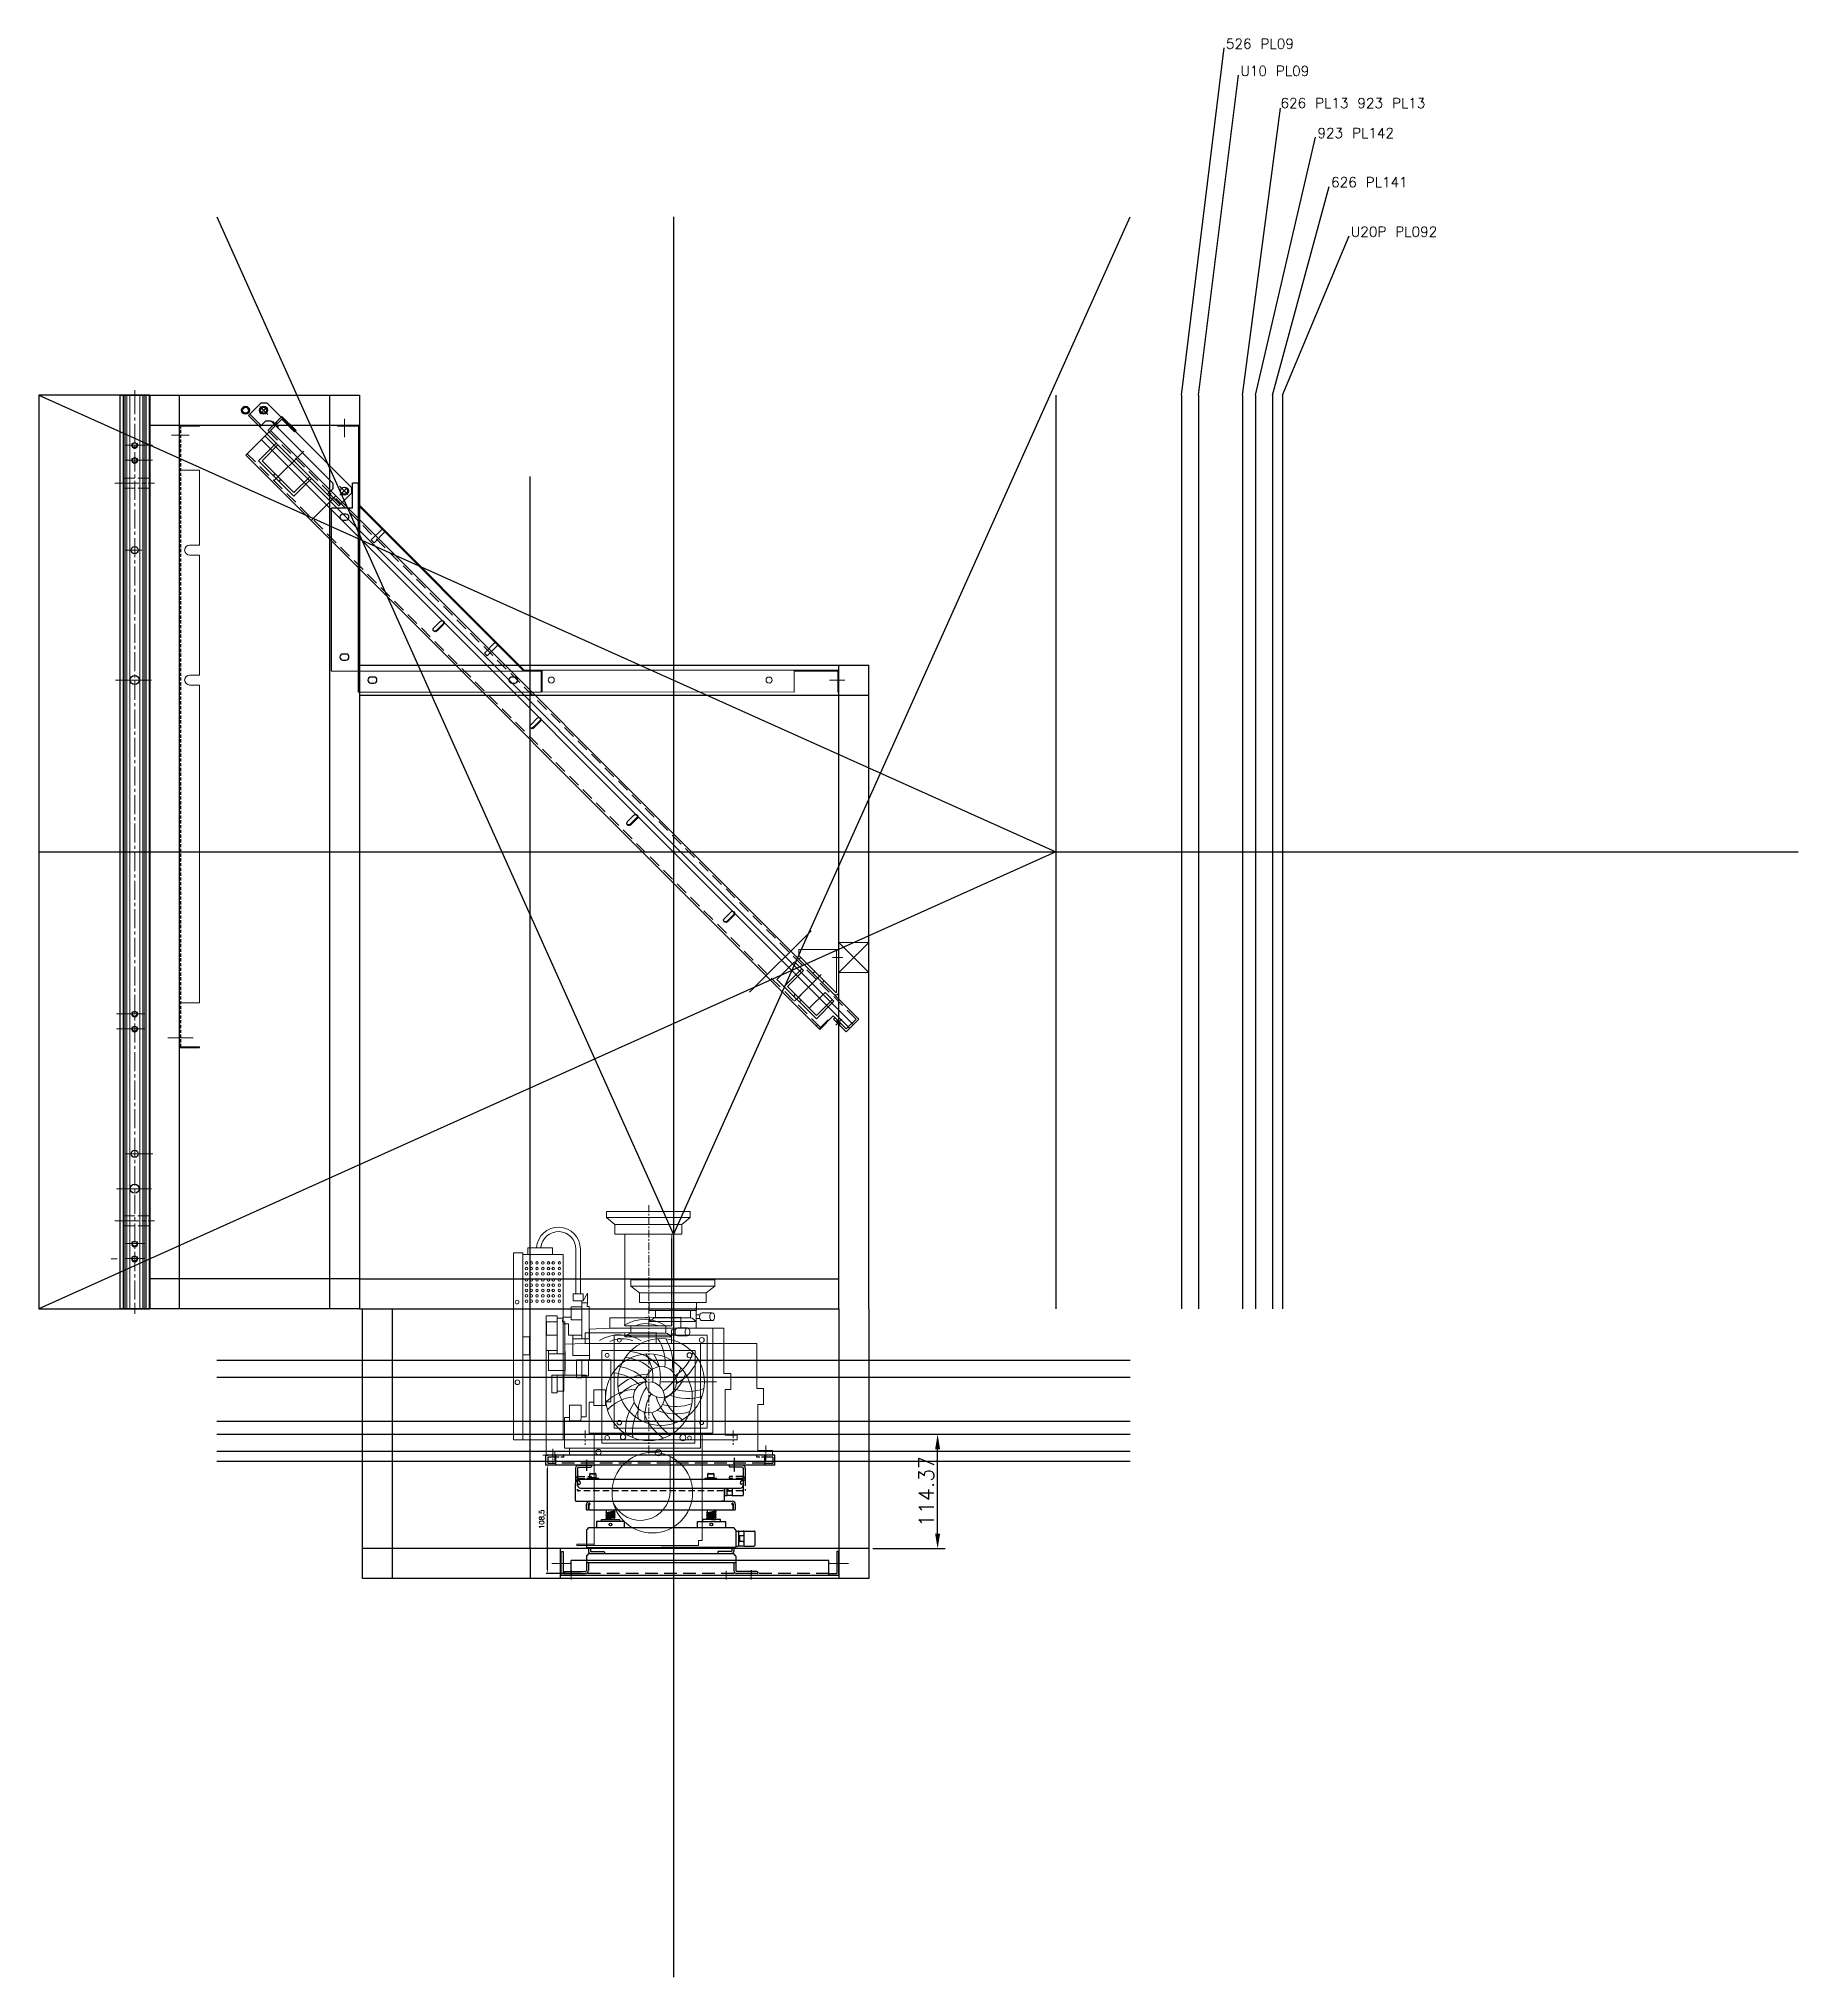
# Model space of a CAD drawing. Header units: millimetres. Extents: x -30327 to 34858, y 4015 to 75103.
# Drawn here: x -10269 to -8508, y 25288 to 27227 of the extents above; entities that cross this region are included whole.
import ezdxf

# ---------------------------------------------------------------- set-up
doc = ezdxf.new("R2010")
doc.units = ezdxf.units.MM
for name, pattern in [('ACAD_ISO02W100', [15, 12, -3]), ('CENTER', [50.8, 31.75, -6.35, 6.35, -6.35]), ('CENTER2', [28.575, 19.05, -3.175, 3.175, -3.175]), ('DASHED2', [9.525, 6.35, -3.175]), ('HIDDEN', [9.525, 6.35, -3.175]), ('HIDDEN2', [4.7625, 3.175, -1.5875])]:
    doc.linetypes.add(name, pattern=pattern)
for name, color, linetype, lineweight in [('cen', 1, 'CENTER2', 9), ('CENTER', 2, 'CENTER', 9), ('dim', 2, 'Continuous', 9), ('HIDEN', 1, 'HIDDEN', 9), ('THREAD-LINE', 8, 'Continuous', 5), ('WIDE-LINE', 3, 'Continuous', 20)]:
    doc.layers.add(name, color=color, linetype=linetype, lineweight=lineweight)
for name, color, linetype in [('green', 3, 'ACAD_ISO02W100'), ('hidden', 3, 'HIDDEN2'), ('print', 30, 'Continuous'), ('red', 1, 'CENTER2'), ('yellow', 2, 'Continuous')]:
    doc.layers.add(name, color=color, linetype=linetype)
doc.styles.get("Standard").update_dxf_attribs({"font": 'txt', "bigfont": 'gbcbig.shx'})
doc.dimstyles.new('1-6', dxfattribs={"dimscale": 6, "dimtxt": 2.5, "dimasz": 2.5, "dimexe": 1.25, "dimexo": 0.625, "dimtad": 1, "dimdsep": 46, "dimtxsty": 'Standard', "dimcen": 2.5, "dimadec": 0, "dimazin": 0, "dimtfac": 1, "dimtmove": 0, "dimatfit": 3, "dimfxl": 0, "dimarcsym": 0})
doc.dimstyles.new('small', dxfattribs={"dimtxt": 5, "dimasz": 5, "dimexe": 1.25, "dimexo": 1, "dimgap": 2, "dimtad": 1, "dimtxsty": 'Standard', "dimcen": 2.5, "dimadec": 0, "dimazin": 0, "dimtfac": 1, "dimtmove": 0, "dimatfit": 3, "dimfxl": 0, "dimarcsym": 0})

msp = doc.modelspace()

# ---------------------------------------------------------------- texts
at = {"char_height": 10, "attachment_point": 1}
for s, insert, width in [('526 PL09', (-9080.9412, 27227.0519), 105), ('U10 PL09', (-9066.4003, 27199.8943), 105), ('626 PL13 923 PL13', (-9026.2794, 27167.7384), 191.39614), ('923 PL142', (-8989.2848, 27137.7409), 105), ('626 PL141', (-8975.6066, 27088.5599), 105), ('U20P PL092', (-8955.8446, 27039.005), 105)]:
    msp.add_mtext(s, dxfattribs=dict(at, insert=insert, width=width))

# ---------------------------------------------------------------- blocks, each defined once
blk = doc.blocks.new('111')
for p, q in [((4164.9, 14180.1), (4164.9, 14137.8)), ((4164.9, 14180.1), (4204.9, 14180.1)), ((4167.4, 14180.1), (4167.4, 14137.8)), ((4204.9, 14180.1), (4204.9, 14174.1)), ((4204.9, 14174.1), (4168.2, 14137.5)), ((4204.9, 14170.6), (4170, 14135.7)), ((4204.9, 14170.6), (4203.1, 14172.4))]:
    blk.add_line(p, q)
for radius in [3, 0.5]:
    blk.add_arc((4167.9, 14137.8), radius, 180, 315)
at = {"layer": 'cen'}
for p, q in [((4161.1, 14172.1), (4171.3, 14172.1)), ((4182.6, 14155.3), (4187.9, 14150))]:
    blk.add_line(p, q, dxfattribs=at)
at = {"layer": 'hidden'}
for p, q in [((4179.7, 14149), (4181.5, 14147.2)), ((4188.9, 14158.2), (4190.7, 14156.4))]:
    blk.add_line(p, q, dxfattribs=at)
blk = doc.blocks.new('nyddbd')
at = {"layer": 'CENTER', "ltscale": 0.25}
for p, q in [((-2512.5, 15212.9), (-2512.5, 15394.4)), ((-2600.9, 15220.8), (-2600.9, 15206.2)), ((-2452.9, 15220.8), (-2452.9, 15206.2))]:
    blk.add_line(p, q, dxfattribs=at)
at = {"layer": 'WIDE-LINE'}
for p, q in [((-2633.7, 15403.5), (-2658.2, 15403.5)), ((-2658.2, 15403.5), (-2658.2, 15396.8)), ((-2633.7, 15396.8), (-2633.7, 15403.5)), ((-2610.2, 15402), (-2610.2, 15357.5)), ((-2605.8, 15402), (-2605.8, 15357.5)), ((-2672.8, 15211.4), (-2672.8, 15398.4)), ((-2672.8, 15398.4), (-2663.3, 15398.4)), ((-2663.4, 15396.8), (-2623, 15396.8)), ((-2663.3, 15216.7), (-2663.3, 15398.4)), ((-2663.3, 15398.4), (-2663.3, 15314.2)), ((-2623, 15396.8), (-2633.7, 15396.8)), ((-2623, 15396.8), (-2623, 15211.4)), ((-2623, 15212), (-2623, 15396.8)), ((-2513.2, 15371.4), (-2555.2, 15371.4)), ((-2555.2, 15371.4), (-2555.2, 15365.1)), ((-2546.6, 15358.4), (-2555.2, 15365.1)), ((-2555.2, 15365.1), (-2546.6, 15358.4)), ((-2555.2, 15365.1), (-2513.2, 15365.1)), ((-2513.2, 15371.4), (-2471.2, 15371.4)), ((-2471.2, 15365.1), (-2513.2, 15365.1)), ((-2479.8, 15358.4), (-2471.2, 15365.1)), ((-2471.2, 15365.1), (-2479.8, 15358.4)), ((-2471.2, 15365.1), (-2471.2, 15371.4)), ((-2604.3, 15344.5), (-2615, 15344.5)), ((-2615, 15344.5), (-2615, 15331.2)), ((-2603.1, 15357.5), (-2613, 15357.5)), ((-2613, 15357.5), (-2613, 15350.4)), ((-2613, 15350.4), (-2603.1, 15350.4)), ((-2604.3, 15348.3), (-2604.3, 15350.4)), ((-2604.3, 15350.4), (-2604.3, 15344.5)), ((-2598.6, 15348.3), (-2604.3, 15348.3)), ((-2604.3, 15348.3), (-2604.3, 15312.5)), ((-2598.6, 15348.3), (-2604.3, 15348.3)), ((-2603.1, 15350.4), (-2598.6, 15358.2)), ((-2603.1, 15357.5), (-2603.1, 15350.4)), ((-2599, 15344.7), (-2598.6, 15348.3)), ((-2596.8, 15344.7), (-2599, 15344.7)), ((-2598.6, 15358.2), (-2598.6, 15348.3)), ((-2596.8, 15312.5), (-2596.8, 15344.7)), ((-2513.2, 15358.4), (-2546.6, 15358.4)), ((-2546.6, 15358.4), (-2546.6, 15348.6)), ((-2546.6, 15348.6), (-2513.2, 15348.6)), ((-2536.8, 15340.7), (-2536.8, 15348.6)), ((-2536.8, 15348.6), (-2536.8, 15340.7)), ((-2513.2, 15358.4), (-2479.8, 15358.4)), ((-2479.8, 15348.6), (-2513.2, 15348.6)), ((-2489.8, 15329.7), (-2489.8, 15344.2)), ((-2489.8, 15344.2), (-2489.8, 15323)), ((-2489.6, 15340.7), (-2489.6, 15348.6)), ((-2489.6, 15348.6), (-2489.6, 15340.7)), ((-2479.8, 15358.4), (-2479.8, 15348.6)), ((-2615, 15333.9), (-2623, 15333.9)), ((-2623, 15333.9), (-2623, 15327.5)), ((-2623, 15327.5), (-2617.6, 15327.5)), ((-2617.6, 15327.5), (-2617.6, 15315.9)), ((-2615, 15331.2), (-2615, 15333.9)), ((-2615, 15331.2), (-2604.3, 15331.2)), ((-2604.3, 15331.2), (-2615, 15331.2)), ((-2596.5, 15322.1), (-2576.2, 15323)), ((-2505.1, 15334), (-2576.2, 15333.4)), ((-2538.5, 15333.4), (-2576.2, 15333.4)), ((-2576.2, 15333.4), (-2576.2, 15323)), ((-2576.2, 15323), (-2462, 15323)), ((-2513.2, 15340.7), (-2536.8, 15340.7)), ((-2536.8, 15340.7), (-2530.7, 15340.7)), ((-2536.5, 15329.7), (-2536.5, 15333.8)), ((-2536.5, 15329.7), (-2532.3, 15333)), ((-2513.2, 15329.7), (-2536.5, 15329.7)), ((-2532.3, 15333), (-2530.7, 15333.2)), ((-2530.7, 15340.7), (-2530.7, 15333.2)), ((-2530.7, 15333.2), (-2513.2, 15333.2)), ((-2513.2, 15340.7), (-2489.6, 15340.7)), ((-2495.6, 15333.2), (-2513.2, 15333.2)), ((-2513.2, 15329.7), (-2489.8, 15329.7)), ((-2505.1, 15323), (-2505.1, 15334)), ((-2462, 15323), (-2505.1, 15323)), ((-2489.6, 15340.7), (-2495.6, 15340.7)), ((-2495.6, 15340.7), (-2495.6, 15333.2)), ((-2494, 15333), (-2495.6, 15333.2)), ((-2494.9, 15339.5), (-2494.9, 15339.5)), ((-2489.8, 15329.7), (-2494, 15333)), ((-2473.2, 15218), (-2473.2, 15323)), ((-2462, 15323), (-2462, 15277.7)), ((-2663.3, 15314.2), (-2656.8, 15314.2)), ((-2656.8, 15314.2), (-2656.8, 15296.5)), ((-2617.6, 15315.9), (-2604.3, 15315.9)), ((-2613.2, 15312.5), (-2613.2, 15315.9)), ((-2613.2, 15315.9), (-2613.2, 15295.8)), ((-2604.3, 15312.5), (-2613.2, 15312.5)), ((-2604.3, 15315.9), (-2604.3, 15312.5)), ((-2604.3, 15312.5), (-2596.8, 15312.5)), ((-2596.5, 15291.2), (-2596.5, 15322.1)), ((-2596.5, 15295.8), (-2596.5, 15315)), ((-2596.5, 15315), (-2596.5, 15291.2)), ((-2478.8, 15315.9), (-2572.1, 15315.9)), ((-2572.1, 15315.9), (-2572.1, 15223)), ((-2479, 15223), (-2478.8, 15315.9)), ((-2656.8, 15296.5), (-2663.3, 15296.5)), ((-2613.2, 15295.8), (-2596.5, 15295.8)), ((-2596.5, 15291.2), (-2609.8, 15291.2)), ((-2609.8, 15291.2), (-2609.8, 15273.4)), ((-2604.4, 15273.4), (-2604.4, 15291.2)), ((-2604.4, 15291.2), (-2604.4, 15273.4)), ((-2597.7, 15275.2), (-2597.7, 15291.2)), ((-2597.7, 15291.2), (-2575.3, 15291.2)), ((-2575.3, 15291.2), (-2575.3, 15249.4)), ((-2609.8, 15273.4), (-2604.4, 15273.4)), ((-2604.4, 15273.4), (-2604.4, 15275.2)), ((-2604.4, 15275.2), (-2597.7, 15275.2)), ((-2462, 15277.7), (-2455.1, 15277.7)), ((-2455.1, 15277.7), (-2455.1, 15261.7)), ((-2592.2, 15248.9), (-2597.1, 15248.9)), ((-2597.1, 15248.9), (-2597.1, 15218)), ((-2580.5, 15261.2), (-2592.2, 15261.2)), ((-2592.2, 15261.2), (-2592.2, 15245.5)), ((-2592.2, 15245.5), (-2592.2, 15248.9)), ((-2592.2, 15245.5), (-2580.6, 15245.5)), ((-2580.6, 15245.5), (-2580.5, 15249.4)), ((-2580.5, 15249.4), (-2580.5, 15261.2)), ((-2575.3, 15249.4), (-2580.5, 15249.4)), ((-2455.1, 15261.7), (-2460.8, 15261.7)), ((-2460.8, 15261.7), (-2460.8, 15215.9)), ((-2663.3, 15211.4), (-2672.8, 15211.4)), ((-2663.3, 15216.7), (-2663.3, 15211.4)), ((-2663.3, 15216.7), (-2663.3, 15216.7)), ((-2616.2, 15211.2), (-2616.2, 15211.2)), ((-2597.1, 15218), (-2473.2, 15218)), ((-2592, 15105.5), (-2592, 15217.6)), ((-2592, 15217.6), (-2592, 15211.2)), ((-2572.1, 15223), (-2479, 15223)), ((-2460.8, 15215.9), (-2448.9, 15215.9)), ((-2448.9, 15215.9), (-2448.9, 15211.2)), ((-2515.8, 15160.4), (-2515.8, 15194.6)), ((-2483.9, 15110.6), (-2487.4, 15110.6)), ((-2487.4, 15110.6), (-2487.4, 15105.5)), ((-2487.4, 15105.5), (-2609.4, 15105.5)), ((-2609.4, 15105.5), (-2592, 15105.5))]:
    blk.add_line(p, q, dxfattribs=at)
at = {"layer": 'WIDE-LINE', "ltscale": 0.25}
for p, q in [((-2486.1, 15336.4), (-2489.8, 15336.4)), ((-2486.1, 15332.7), (-2489.8, 15332.7)), ((-2473.9, 15338.5), (-2484, 15338.5)), ((-2473.9, 15330.6), (-2484, 15330.6)), ((-2525, 15269.2), (-2469.5, 15269.2)), ((-2663.3, 15211.4), (-2592, 15211.4)), ((-2592, 15211.2), (-2448.9, 15211.2)), ((-2483.9, 15110.6), (-2483.9, 15218)), ((-2609.4, 15105.5), (-2609.4, 15107)), ((-2609.4, 15107), (-2592, 15107))]:
    blk.add_line(p, q, dxfattribs=at)
at = {"layer": 'WIDE-LINE'}
for centre, radius in [((-2659.7, 15388.3), 1.3), ((-2659.7, 15382.6), 1.3), ((-2654.9, 15388.3), 1.3), ((-2654.9, 15382.6), 1.3), ((-2649.2, 15388.3), 1.3), ((-2649.2, 15382.6), 1.3), ((-2643.3, 15388.3), 1.3), ((-2643.3, 15382.6), 1.3), ((-2637.8, 15388.3), 1.3), ((-2637.8, 15382.6), 1.3), ((-2632.9, 15388.3), 1.3), ((-2632.9, 15382.6), 1.3), ((-2626.8, 15388.3), 1.3), ((-2626.8, 15382.6), 1.3), ((-2659.7, 15377.4), 1.3), ((-2659.7, 15371.4), 1.3), ((-2659.7, 15366), 1.3), ((-2659.7, 15360.8), 1.3), ((-2654.9, 15377.4), 1.3), ((-2654.9, 15371.4), 1.3), ((-2654.9, 15366), 1.3), ((-2654.9, 15360.8), 1.3), ((-2649.2, 15377.4), 1.3), ((-2649.2, 15371.4), 1.3), ((-2649.2, 15366), 1.3), ((-2649.2, 15360.8), 1.3), ((-2643.3, 15377.4), 1.3), ((-2643.3, 15371.4), 1.3), ((-2643.3, 15366), 1.3), ((-2643.3, 15360.8), 1.3), ((-2637.8, 15377.4), 1.3), ((-2637.8, 15371.4), 1.3), ((-2637.8, 15366), 1.3), ((-2637.8, 15360.8), 1.3), ((-2632.9, 15377.4), 1.3), ((-2632.9, 15371.4), 1.3), ((-2632.9, 15366), 1.3), ((-2632.9, 15360.8), 1.3), ((-2626.8, 15377.4), 1.3), ((-2626.8, 15371.4), 1.3), ((-2626.8, 15366), 1.3), ((-2626.8, 15360.8), 1.3), ((-2669.1, 15349.1), 1.87), ((-2659.7, 15355.4), 1.3), ((-2659.7, 15350), 1.3), ((-2654.9, 15355.4), 1.3), ((-2654.9, 15350), 1.3), ((-2649.2, 15355.4), 1.3), ((-2649.2, 15350), 1.3), ((-2643.3, 15355.4), 1.3), ((-2643.3, 15350), 1.3), ((-2637.8, 15355.4), 1.3), ((-2637.8, 15350), 1.3), ((-2632.9, 15355.4), 1.3), ((-2632.9, 15350), 1.3), ((-2626.8, 15355.4), 1.3), ((-2626.8, 15350), 1.3), ((-2566.8, 15311), 1.95), ((-2525, 15269.2), 43.4), ((-2484.3, 15311.2), 2.5), ((-2525, 15269.2), 15.5), ((-2668.8, 15268.9), 2.31), ((-2566.8, 15228.5), 2.25), ((-2484.4, 15228.4), 1.91), ((-2563, 15214.2), 2.69), ((-2503.2, 15213.5), 3.07), ((-2533.7, 15158.5), 40.3)]:
    blk.add_circle(centre, radius, dxfattribs=at)
for centre, radius, start, end in [((-2627.8, 15402), 22, 0, 175.9023), ((-2627.8, 15402), 17.6, 0, 174.8788), ((-2541.5, 15292.8), 38.9, 56.9578, 121.7111), ((-2539.5, 15298), 29.6, 68.5062, 114.2086), ((-2566, 15288), 45.1, 355.1062, 32.7691), ((-2558.5, 15288.5), 45.1, 349.5212, 31.8086), ((-2565.3, 15248.9), 45.1, 46.5347, 84.1976), ((-2561, 15255), 45.1, 40.9497, 83.2372), ((-2535.8, 15313), 45.1, 303.6776, 341.3405), ((-2530.8, 15307.5), 45.1, 298.0926, 340.38), ((-2536.4, 15232.1), 45.1, 92.3783, 134.6658), ((-2534.2, 15225), 45.1, 97.9633, 135.6262), ((-2503.1, 15237.2), 45.1, 143.8069, 186.0943), ((-2496.2, 15234.4), 45.1, 149.3919, 187.0548), ((-2486.3, 15266.3), 45.1, 195.2354, 237.5229), ((-2479.8, 15269.9), 45.1, 200.8204, 238.4834), ((-2498.6, 15297.6), 45.1, 246.664, 288.9515), ((-2497.4, 15304.9), 45.1, 252.249, 289.9119), ((-2545.6, 15160.4), 29.7, 205.3103, 0)]:
    blk.add_arc(centre, radius, start, end, dxfattribs=at)
at = {"layer": 'WIDE-LINE', "ltscale": 0.25}
blk.add_ellipse((-2484, 15334.5), major_axis=(0, -3.95), ratio=0.614035, start_param=3.141593, end_param=6.283185, dxfattribs=at)
blk.add_ellipse((-2473.9, 15334.5), major_axis=(0, -3.95), ratio=0.614035, dxfattribs=at)
blk = doc.blocks.new('*D47')
at = {"layer": 'Defpoints', "color": 0, "transparency": 16777216}
for p in [(-16900.3, 4458.9), (-16861.2, 4458.9), (-16876.5, 4350.4)]:
    blk.add_point(p, dxfattribs=at)
at = {"layer": 'dim', "color": 0, "lineweight": -2, "transparency": 16777216}
for p, q in [((-16862.2, 4458.9), (-16901.6, 4458.9)), ((-16900.3, 4355.4), (-16900.3, 4453.9)), ((-16877.5, 4350.4), (-16901.6, 4350.4))]:
    blk.add_line(p, q, dxfattribs=at)
at = {"layer": 'dim', "color": 0, "transparency": 16777216}
for points in [[(-16901.1, 4453.9), (-16899.5, 4453.9), (-16900.3, 4458.9)], [(-16901.1, 4355.4), (-16899.5, 4355.4), (-16900.3, 4350.4)]]:
    blk.add_solid(points, dxfattribs=at)
at = {"layer": 'dim', "color": 0, "lineweight": 9, "transparency": 16777216, "insert": (-16905.2, 4404.6), "char_height": 5, "attachment_point": 5, "rotation": 90}
blk.add_mtext('108,5', dxfattribs=at)
blk = doc.blocks.new('grsh')
for p, q in [((-2046.6, 19615.6), (-2037.6, 19615.6)), ((-2046.6, 19610.6), (-2037.6, 19610.6))]:
    blk.add_line(p, q)
for centre, start, end in [((-2046.6, 19613.1), 90, 270), ((-2037.6, 19613.1), 270, 90)]:
    blk.add_arc(centre, 2.5, start, end)
blk = doc.blocks.new('GRWGRE')
for p, q in [((14645.7, 54037.4), (14645.7, 54019.4)), ((14645.7, 54037.4), (14663.7, 54037.4)), ((14645.7, 54037.4), (14663.7, 54037.4)), ((14647.7, 54035.4), (14647.7, 54017)), ((14647.7, 54035.4), (14661.7, 54035.4)), ((14663.7, 54037.4), (14663.7, 53204.5)), ((14628.7, 54017), (14628.7, 53204.5)), ((14628.7, 54017), (14647.7, 54017)), ((14645.7, 54019.4), (14647.7, 54019.4)), ((14633.7, 54007.1), (14633.7, 53951.3)), ((14658.7, 54007.1), (14633.7, 54007.1)), ((14636.2, 54004.8), (14636.2, 53963.8)), ((14658.7, 54004.8), (14636.2, 54004.8)), ((14658.7, 54007.1), (14658.7, 53994.6)), ((14658.7, 53994.6), (14636.2, 53994.6)), ((14658.7, 53961.5), (14633.7, 53961.5)), ((14658.7, 53963.8), (14636.2, 53963.8)), ((14658.7, 53963.8), (14658.7, 53951.3)), ((14658.7, 53951.3), (14633.7, 53951.3)), ((14628.7, 53297.1), (14663.7, 53297.1)), ((14633.7, 53267.5), (14658.7, 53267.5)), ((14633.7, 53267.5), (14633.7, 53217.5)), ((14636.2, 53265), (14658.7, 53265)), ((14636.2, 53265), (14636.2, 53220)), ((14658.7, 53265), (14658.7, 53267.5)), ((14679.7, 53204.5), (14679.7, 53222.5)), ((14681.7, 53222.5), (14679.7, 53222.5)), ((14681.7, 53202.5), (14681.7, 53222.5)), ((14628.7, 53204.5), (14663.7, 53204.5)), ((14633.7, 53217.5), (14658.7, 53217.5)), ((14636.2, 53220), (14658.7, 53220)), ((14658.7, 53217.5), (14658.7, 53220)), ((14661.7, 53202.5), (14681.7, 53202.5)), ((14663.7, 53204.5), (14679.7, 53204.5))]:
    blk.add_line(p, q)
at = {"extrusion": (-3.26773e-13, -0.406737, 0.913545)}
for p, q in [((14639.7, 53874.7, 1), (14648.7, 53874.7, 1)), ((14639.7, 53737.6, 1), (14648.7, 53737.6, 1)), ((14639.7, 53600.5, 1), (14648.7, 53600.5, 1)), ((14639.7, 53463.4, 1), (14648.7, 53463.4, 1))]:
    blk.add_line(p, q, dxfattribs=at)
for centre, start, end in [((14639.7, 49214.9, -21911.9), 90, 169.7671), ((14648.7, 49214.9, -21911.9), 10.2329, 90), ((14639.7, 49089.7, -21856.1), 90, 169.7671), ((14648.7, 49089.7, -21856.1), 10.2329, 90), ((14639.7, 48964.4, -21800.4), 90, 169.7671), ((14648.7, 48964.4, -21800.4), 10.2329, 90), ((14639.7, 48839.2, -21744.6), 90, 169.7671), ((14648.7, 48839.2, -21744.6), 10.2329, 90)]:
    blk.add_arc(centre, 2.5, start, end, dxfattribs=at)
at = {"layer": 'cen', "ltscale": 4}
blk.add_line((14651.5, 54025.4), (14642.9, 54025.4), dxfattribs=at)
at = {"layer": 'cen'}
for p, q in [((14630.7, 53979.2), (14639.5, 53979.2)), ((14630.7, 53242.5), (14639.5, 53242.5)), ((14671.7, 53199.3), (14671.7, 53207.9))]:
    blk.add_line(p, q, dxfattribs=at)
at = {"layer": 'hidden', "ltscale": 4}
for p, q in [((14661.7, 54035.4), (14661.7, 53202.5)), ((14628.7, 54016.1), (14647.7, 54016.1)), ((14630.7, 54016.1), (14630.7, 53204.5)), ((14647.7, 54027.4), (14645.7, 54027.4)), ((14647.7, 54026.9), (14645.7, 54026.9)), ((14647.7, 54023.9), (14645.7, 54023.9)), ((14647.7, 54023.4), (14645.7, 54023.4)), ((14628.7, 54012.1), (14630.7, 54012.1)), ((14633.7, 53983.2), (14636.2, 53983.2)), ((14633.7, 53975.2), (14636.2, 53975.2)), ((14633.7, 53246.5), (14636.2, 53246.5)), ((14633.7, 53238.5), (14636.2, 53238.5)), ((14669.7, 53204.5), (14669.7, 53202.5)), ((14670.2, 53204.5), (14670.2, 53202.5)), ((14673.2, 53204.5), (14673.2, 53202.5)), ((14673.7, 53204.5), (14673.7, 53202.5))]:
    blk.add_line(p, q, dxfattribs=at)
at = {"extrusion": (-3.26718e-13, -0.406737, 0.913545)}
for p in [(16686.3, 29602.6, -21912.2), (16686.3, 29477.3, -21856.5), (16686.3, 29352.1, -21800.7), (16686.3, 29226.8, -21744.9)]:
    blk.add_blockref('grsh', p, dxfattribs=at)
blk = doc.blocks.new('HTEHTEGHTSDR')
at = {"lineweight": 15}
for p, q in [((-1991.9, 30301.1), (-1969.9, 30301.1)), ((-1991.9, 30301.1), (-1991.9, 30300.1)), ((-1991.9, 30300.1), (-1970.9, 30300.1)), ((-1970.9, 30300.1), (-1970.9, 30220.7)), ((-1969.9, 30301.1), (-1969.9, 30221.1)), ((-1805.4, 30055.1), (-1970.9, 30220.7)), ((-1804.9, 30056.1), (-1969.9, 30221.1)), ((-1805.4, 30055.1), (-1786.9, 30055.2)), ((-1804.9, 30056.1), (-1489.9, 30056.1)), ((-1534.9, 30055.1), (-1489.9, 30055.1)), ((-1489.9, 30055.1), (-1489.9, 30056.1)), ((-1786.9, 30034.2), (-1534.9, 30034.1)), ((-1490.9, 30034.1), (-1489.9, 30034.1))]:
    blk.add_line(p, q, dxfattribs=at)
for p, q in [((-1947.3, 30197.1), (-1958.1, 30186.3)), ((-1955.2, 30183.5), (-1958.1, 30186.3)), ((-1944.5, 30194.3), (-1955.2, 30183.5)), ((-1834.2, 30083.9), (-1844.9, 30073.2)), ((-1842.1, 30070.4), (-1844.9, 30073.2)), ((-1831.4, 30081.1), (-1842.1, 30070.4)), ((-1786.9, 30056.2), (-1786.9, 30034.2)), ((-1534.9, 30056.1), (-1534.9, 30034.1)), ((-1490.9, 30055.1), (-1490.9, 30034.1)), ((-1489.9, 30056.1), (-1489.9, 30034.1)), ((-1489.9, 30034.1), (-1490.9, 30034.1))]:
    blk.add_line(p, q)
for centre in [(-1777.9, 30046.1), (-1559.9, 30046.1)]:
    blk.add_circle(centre, 3)
at = {"layer": 'cen'}
for p, q in [((-1984.9, 30307.4), (-1984.9, 30289.3)), ((-1484, 30046.1), (-1499.4, 30046.1))]:
    blk.add_line(p, q, dxfattribs=at)
blk = doc.blocks.new('HRTGER')
for p, q in [((-990.2, 29869.7), (-986.2, 29873.7)), ((-990.2, 29851.7), (-990.2, 29869.7)), ((-986.2, 29873.7), (-866.2, 29873.7)), ((-866.2, 29873.7), (-862.2, 29869.7)), ((-862.2, 29869.7), (-862.2, 29851.7)), ((-974, 29853.7), (-990.2, 29853.7)), ((-862.2, 29851.7), (-990.2, 29851.7)), ((-970, 29863.7), (-974, 29859.7)), ((-974, 29859.7), (-974, 29851.7)), ((-882.5, 29863.7), (-970, 29863.7)), ((-882.5, 29863.7), (-878.5, 29859.7)), ((-878.5, 29859.7), (-878.5, 29851.7)), ((-862.2, 29853.7), (-878.5, 29853.7))]:
    blk.add_line(p, q)
for centre in [(-983.2, 29866.2), (-869.2, 29866.2)]:
    blk.add_circle(centre, 3.5)
at = {"layer": 'cen'}
for p, q in [((-983.2, 29861.2), (-983.2, 29870.3)), ((-869.2, 29860.2), (-869.2, 29870.5)), ((-988.7, 29866.2), (-977, 29866.2)), ((-875.7, 29866.2), (-864, 29866.2))]:
    blk.add_line(p, q, dxfattribs=at)
blk = doc.blocks.new('HYTDHERD')
for p, q in [((-974.3, 30119.6), (-974.3, 30144.6)), ((-968.3, 30144.6), (-974.3, 30144.6)), ((-968.3, 29935.6), (-968.3, 30144.6)), ((-995.3, 29956.6), (-995.3, 30119.6)), ((-974.3, 30119.6), (-995.3, 30119.6)), ((-980.8, 30113.6), (-983.8, 30113.6)), ((-983.8, 30107.6), (-980.8, 30107.6)), ((-980.8, 29973.6), (-983.8, 29973.6)), ((-983.8, 29967.6), (-980.8, 29967.6)), ((-952.8, 29950.6), (-955.8, 29950.6)), ((-811.8, 29950.6), (-814.8, 29950.6)), ((-785.3, 29956.6), (-785.3, 29935.6)), ((-955.8, 29944.6), (-952.8, 29944.6)), ((-814.8, 29944.6), (-811.8, 29944.6))]:
    blk.add_line(p, q)
at = {"lineweight": 15}
for p, q in [((-802.7, 29956.6), (-968.3, 30122.2)), ((-995.3, 29956.6), (-785.3, 29956.6)), ((-802.7, 29956.6), (-785.3, 29956.6)), ((-968.3, 29935.6), (-785.3, 29935.6))]:
    blk.add_line(p, q, dxfattribs=at)
for centre, start, end in [((-983.8, 30110.6), 90, 270), ((-980.8, 30110.6), 270, 90), ((-983.8, 29970.6), 90, 270), ((-980.8, 29970.6), 270, 90), ((-955.8, 29947.6), 90, 270), ((-952.8, 29947.6), 270, 90), ((-814.8, 29947.6), 90, 270), ((-811.8, 29947.6), 270, 90)]:
    blk.add_arc(centre, 3, start, end)
blk = doc.blocks.new('HTRGHRT')
for p, q in [((-10678.2, 27474.4), (-11592.2, 27474.4)), ((-11592.2, 27444.4), (-11592.2, 27474.4)), ((-10678.2, 27474.4), (-10678.2, 27444.4)), ((-10678.2, 27444.4), (-11592.2, 27444.4))]:
    blk.add_line(p, q)
at = {"lineweight": 9}
for p, q in [((-10678.2, 27470.9), (-11592.2, 27470.9)), ((-10678.2, 27470.4), (-11592.2, 27470.4)), ((-10678.2, 27468.9), (-11592.2, 27468.9)), ((-10678.2, 27467.4), (-11592.2, 27467.4)), ((-10678.2, 27464.4), (-11592.2, 27464.4)), ((-10678.2, 27454.4), (-11592.2, 27454.4)), ((-10678.2, 27451.4), (-11592.2, 27451.4)), ((-10678.2, 27449.9), (-11592.2, 27449.9)), ((-10678.2, 27448.4), (-11592.2, 27448.4)), ((-10678.2, 27447.8), (-11592.2, 27447.8))]:
    blk.add_line(p, q, dxfattribs=at)
for centre, radius in [((-11472.2, 27459.4), 4.5), ((-10963.2, 27459.4), 4.5), ((-11542.1, 27459.4), 2.5), ((-11527.1, 27459.4), 2.5), ((-11437.2, 27459.4), 3.5), ((-11312.2, 27459.4), 2.5), ((-11297.2, 27459.4), 2.5), ((-10833.2, 27459.4), 3.5), ((-10743.2, 27459.4), 2.5), ((-10728.2, 27459.4), 2.5)]:
    blk.add_circle(centre, radius)
for centre in [(-11542.1, 27459.4), (-11527.1, 27459.4), (-11312.2, 27459.4), (-11297.2, 27459.4), (-10743.2, 27459.4), (-10728.2, 27459.4)]:
    blk.add_arc(centre, 3, 45, 315)
at = {"layer": 'cen', "lineweight": 9}
for p, q in [((-11504.2, 27474.4), (-11504.2, 27479.4)), ((-11504.2, 27474.4), (-11504.2, 27444.4)), ((-11472.2, 27459.4), (-11472.2, 27477.5)), ((-11437.2, 27459.4), (-11437.2, 27469.4)), ((-10963.2, 27459.4), (-10963.2, 27478.8)), ((-10833.2, 27468.4), (-10833.2, 27452.4)), ((-10766.2, 27474.4), (-10766.2, 27479.4)), ((-10766.2, 27474.4), (-10766.2, 27444.4)), ((-11504.2, 27444.4), (-11504.2, 27439.4)), ((-11472.2, 27459.4), (-11472.2, 27442.7)), ((-11437.2, 27459.4), (-11437.2, 27441.3)), ((-10963.2, 27459.4), (-10963.2, 27442.7)), ((-10833.2, 27459.4), (-10838.9, 27459.4)), ((-10833.2, 27459.4), (-10825.6, 27459.4)), ((-10766.2, 27444.4), (-10766.2, 27439.4))]:
    blk.add_line(p, q, dxfattribs=at)
at = {"layer": 'green', "lineweight": 9}
for p, q in [((-11509.2, 27444.4), (-11509.2, 27474.4)), ((-11499.2, 27444.4), (-11499.2, 27474.4)), ((-10771.2, 27444.4), (-10771.2, 27474.4)), ((-10761.2, 27444.4), (-10761.2, 27474.4))]:
    blk.add_line(p, q, dxfattribs=at)
at = {"layer": 'red', "lineweight": 9}
for p, q in [((-11542.1, 27459.4), (-11542.1, 27469.4)), ((-11527.1, 27459.4), (-11527.1, 27469.4)), ((-11312.2, 27459.4), (-11312.2, 27477.7)), ((-11312.2, 27459.4), (-11312.2, 27469.4)), ((-11297.2, 27459.4), (-11297.2, 27477.7)), ((-11297.2, 27459.4), (-11297.2, 27469.4)), ((-10743.2, 27459.4), (-10743.2, 27469.4)), ((-10728.2, 27459.4), (-10728.2, 27469.4)), ((-11592.2, 27459.4), (-11597.2, 27459.4)), ((-10678.2, 27459.4), (-11592.2, 27459.4)), ((-11588.8, 27459.4), (-11592.2, 27459.4)), ((-11542.1, 27459.4), (-11542.1, 27449.4)), ((-11527.1, 27459.4), (-11527.1, 27449.4)), ((-11312.2, 27459.4), (-11312.2, 27449.4)), ((-11312.2, 27459.4), (-11312.2, 27449.4)), ((-11297.2, 27459.4), (-11297.2, 27449.4)), ((-11297.2, 27459.4), (-11297.2, 27449.4)), ((-10743.2, 27459.4), (-10743.2, 27441.7)), ((-10728.2, 27459.4), (-10728.2, 27441.7)), ((-10678.2, 27459.4), (-10673.2, 27459.4))]:
    blk.add_line(p, q, dxfattribs=at)
at = {"layer": 'yellow', "lineweight": 9}
blk.add_line((-11542.2, 27476.8), (-11542.2, 27482.9), dxfattribs=at)
blk = doc.blocks.new('HTYEHTER')
for p, q in [((-2025.5, 29304.6), (-2025.5, 29329.8)), ((-1422.5, 29326.1), (-1422.5, 29308.5)), ((-2035.5, 29318), (-1412.5, 29318)), ((-2035.5, 29298), (-2035.5, 29318)), ((-2034.5, 29317), (-2034.5, 29298)), ((-1990.5, 29318), (-1990.5, 29298)), ((-1672.5, 29308), (-1672.5, 29298)), ((-1662.5, 29308), (-1662.5, 29298)), ((-1542.5, 29308), (-1542.5, 29298)), ((-1532.5, 29308), (-1532.5, 29298)), ((-1457.5, 29298), (-1457.5, 29318)), ((-1413.5, 29298), (-1413.5, 29317)), ((-1412.5, 29318), (-1412.5, 29298)), ((-2034.5, 29298), (-2035.5, 29298)), ((-1990.5, 29298), (-1672.5, 29298)), ((-1662.5, 29298), (-1542.5, 29298)), ((-1532.5, 29298), (-1457.5, 29298)), ((-1412.5, 29298), (-1413.5, 29298))]:
    blk.add_line(p, q)
for centre in [(-1667.5, 29308), (-1537.5, 29308)]:
    blk.add_arc(centre, 5, 0, 180)
at = {"layer": 'hidden'}
blk.add_line((-1412.5, 29317), (-2035.5, 29317), dxfattribs=at)
blk = doc.blocks.new('HTHRTSHGSRT')
at = {"layer": 'CENTER', "color": 0, "ltscale": 0.25}
for p, q in [((-8218.1, 1319.7), (-8218.1, 1568.2)), ((-8314.1, 1324.2), (-8314.1, 1309.6)), ((-8101.1, 1327.6), (-8101.1, 1313))]:
    blk.add_line(p, q, dxfattribs=at)
at = {"layer": 'THREAD-LINE', "color": 0}
blk.add_line((-8324.3, 1318), (-8094.3, 1318), dxfattribs=at)
at = {"layer": 'WIDE-LINE', "color": 0}
for p, q in [((-8218.7, 1561.9), (-8260.7, 1561.9)), ((-8260.7, 1561.9), (-8260.7, 1555.6)), ((-8252.1, 1548.9), (-8260.7, 1555.6)), ((-8260.7, 1555.6), (-8252.1, 1548.9)), ((-8260.7, 1555.6), (-8218.7, 1555.6)), ((-8218.7, 1561.9), (-8176.7, 1561.9)), ((-8176.7, 1555.6), (-8218.7, 1555.6)), ((-8185.3, 1548.9), (-8176.7, 1555.6)), ((-8176.7, 1555.6), (-8185.3, 1548.9)), ((-8176.7, 1555.6), (-8176.7, 1561.9)), ((-8218.7, 1548.9), (-8252.1, 1548.9)), ((-8252.1, 1548.9), (-8252.1, 1539.1)), ((-8252.1, 1539.1), (-8218.7, 1539.1)), ((-8242.3, 1447.5), (-8242.3, 1539.1)), ((-8242.3, 1539.1), (-8242.3, 1447.5)), ((-8218.7, 1548.9), (-8185.3, 1548.9)), ((-8185.3, 1539.1), (-8218.7, 1539.1)), ((-8195.4, 1447.5), (-8195.4, 1534.6)), ((-8195.4, 1534.6), (-8195.4, 1447.5)), ((-8195.1, 1447.5), (-8195.1, 1539.1)), ((-8195.1, 1539.1), (-8195.1, 1447.5)), ((-8185.3, 1548.9), (-8185.3, 1539.1)), ((-8320.9, 1457.2), (-8309.8, 1457.2)), ((-8309.8, 1455.1), (-8309.8, 1457.2)), ((-8309.8, 1457.2), (-8309.8, 1451.3)), ((-8304.2, 1455.1), (-8309.8, 1455.1)), ((-8309.8, 1455.1), (-8309.8, 1419.3)), ((-8304.2, 1455.1), (-8309.8, 1455.1)), ((-8304.5, 1451.5), (-8304.2, 1455.1)), ((-8320.5, 1440.7), (-8320.9, 1440.7)), ((-8309.8, 1451.3), (-8320.5, 1451.3)), ((-8320.5, 1451.3), (-8320.5, 1438)), ((-8320.5, 1438), (-8320.5, 1440.7)), ((-8320.5, 1438), (-8309.8, 1438)), ((-8309.8, 1438), (-8320.5, 1438)), ((-8302.4, 1451.5), (-8304.5, 1451.5)), ((-8302.4, 1419.3), (-8302.4, 1451.5)), ((-8210.7, 1440.8), (-8281.8, 1440.2)), ((-8244, 1440.2), (-8281.8, 1440.2)), ((-8281.8, 1440.2), (-8281.8, 1429.8)), ((-8218.7, 1447.5), (-8242.3, 1447.5)), ((-8242.3, 1447.5), (-8236.3, 1447.5)), ((-8242.1, 1436.5), (-8242.1, 1440.6)), ((-8242.1, 1436.5), (-8237.9, 1439.8)), ((-8218.7, 1436.5), (-8242.1, 1436.5)), ((-8237.9, 1439.8), (-8236.3, 1440)), ((-8236.3, 1447.5), (-8236.3, 1440)), ((-8236.3, 1440), (-8218.7, 1440)), ((-8218.7, 1447.5), (-8195.1, 1447.5)), ((-8201.1, 1440), (-8218.7, 1440)), ((-8218.7, 1436.5), (-8195.4, 1436.5)), ((-8210.7, 1429.8), (-8210.7, 1440.8)), ((-8195.1, 1447.5), (-8201.1, 1447.5)), ((-8201.1, 1447.5), (-8201.1, 1440)), ((-8199.5, 1439.8), (-8201.1, 1440)), ((-8200.4, 1446.3), (-8200.4, 1446.3)), ((-8195.4, 1436.5), (-8199.5, 1439.8)), ((-8195.4, 1436.5), (-8195.4, 1443.2)), ((-8195.4, 1443.2), (-8195.4, 1429.8)), ((-8320.9, 1422.7), (-8309.8, 1422.7)), ((-8318.7, 1419.3), (-8318.7, 1422.7)), ((-8318.7, 1422.7), (-8318.7, 1402.6)), ((-8309.8, 1419.3), (-8318.7, 1419.3)), ((-8309.8, 1422.7), (-8309.8, 1419.3)), ((-8309.8, 1419.3), (-8302.4, 1419.3)), ((-8302.1, 1428.9), (-8281.8, 1429.8)), ((-8302.1, 1398), (-8302.1, 1428.9)), ((-8302, 1421.8), (-8302.1, 1398)), ((-8302, 1402.6), (-8302, 1421.8)), ((-8281.8, 1429.8), (-8110.2, 1429.8)), ((-8171.9, 1422.7), (-8265.2, 1422.7)), ((-8265.2, 1422.7), (-8265.2, 1329.8)), ((-8110.2, 1429.8), (-8210.7, 1429.8)), ((-8172.1, 1329.8), (-8171.9, 1422.7)), ((-8166.3, 1324.8), (-8166.3, 1429.8)), ((-8110.2, 1429.8), (-8110.2, 1384.5)), ((-8318.7, 1402.6), (-8302, 1402.6)), ((-8302.1, 1398), (-8315.3, 1398)), ((-8315.3, 1398), (-8315.3, 1380.2)), ((-8309.9, 1380.2), (-8309.9, 1398)), ((-8309.9, 1398), (-8309.9, 1380.2)), ((-8303.2, 1382), (-8303.2, 1398)), ((-8303.2, 1398), (-8280.8, 1398)), ((-8280.8, 1398), (-8280.8, 1356.2)), ((-8315.3, 1380.2), (-8309.9, 1380.2)), ((-8309.9, 1380.2), (-8309.9, 1382)), ((-8309.9, 1382), (-8303.2, 1382)), ((-8110.2, 1384.5), (-8103.3, 1384.5)), ((-8103.3, 1384.5), (-8103.3, 1368.5)), ((-8286, 1368), (-8297.7, 1368)), ((-8297.7, 1368), (-8297.7, 1352.3)), ((-8286, 1356.2), (-8286, 1368)), ((-8103.3, 1368.5), (-8109, 1368.5)), ((-8109, 1368.5), (-8109, 1322.7)), ((-8297.7, 1355.7), (-8302.6, 1355.7)), ((-8302.6, 1355.7), (-8302.6, 1324.8)), ((-8297.7, 1352.3), (-8297.7, 1355.7)), ((-8297.7, 1352.3), (-8286.2, 1352.3)), ((-8286.2, 1352.3), (-8286, 1356.2)), ((-8280.8, 1356.2), (-8286, 1356.2)), ((-8302.6, 1324.8), (-8166.3, 1324.8)), ((-8297.6, 1324.4), (-8297.6, 1318)), ((-8265.2, 1329.8), (-8172.1, 1329.8)), ((-8109, 1322.7), (-8094.3, 1322.7)), ((-8094.3, 1322.7), (-8094.3, 1318)), ((-8321.7, 1318), (-8321.7, 1318))]:
    blk.add_line(p, q, dxfattribs=at)
at = {"layer": 'WIDE-LINE', "color": 0, "ltscale": 0.25}
for p, q in [((-8320.9, 1318.2), (-8320.9, 1457.2)), ((-8191.7, 1443.2), (-8195.4, 1443.2)), ((-8191.7, 1439.5), (-8195.4, 1439.5)), ((-8179.4, 1445.3), (-8189.5, 1445.3)), ((-8179.4, 1437.4), (-8189.5, 1437.4)), ((-8320.9, 1318.2), (-8297.6, 1318.2)), ((-8297.6, 1318), (-8094.3, 1318))]:
    blk.add_line(p, q, dxfattribs=at)
at = {"layer": 'WIDE-LINE', "color": 0}
for centre, radius in [((-8259.9, 1417.8), 1.95), ((-8218.1, 1375.9), 43.4), ((-8177.4, 1417.9), 2.5), ((-8218.1, 1375.9), 15.5), ((-8268.6, 1321), 2.69), ((-8259.9, 1335.3), 2.25), ((-8208.7, 1320.3), 3.07), ((-8177.5, 1335.2), 1.91)]:
    blk.add_circle(centre, radius, dxfattribs=at)
for centre, radius, start, end in [((-8247, 1399.6), 38.9, 56.9578, 121.7111), ((-8245, 1404.8), 29.6, 68.5062, 114.2086), ((-8259.1, 1394.8), 45.1, 355.1062, 32.7691), ((-8251.6, 1395.3), 45.1, 349.5212, 31.8086), ((-8258.4, 1355.6), 45.1, 46.5347, 84.1976), ((-8254.1, 1361.8), 45.1, 40.9497, 83.2372), ((-8228.9, 1419.8), 45.1, 303.6776, 341.3405), ((-8223.9, 1414.2), 45.1, 298.0926, 340.38), ((-8229.5, 1338.9), 45.1, 92.3783, 134.6658), ((-8227.4, 1331.8), 45.1, 97.9633, 135.6262), ((-8196.3, 1343.9), 45.1, 143.8069, 186.0943), ((-8189.3, 1341.1), 45.1, 149.3919, 187.0548), ((-8179.5, 1373.1), 45.1, 195.2354, 237.5229), ((-8173, 1376.7), 45.1, 200.8204, 238.4834), ((-8191.8, 1404.3), 45.1, 246.664, 288.9515), ((-8190.6, 1411.7), 45.1, 252.249, 289.9119)]:
    blk.add_arc(centre, radius, start, end, dxfattribs=at)
at = {"layer": 'WIDE-LINE', "color": 0, "ltscale": 0.25}
blk.add_ellipse((-8189.5, 1441.3), major_axis=(0, -3.95), ratio=0.614035, start_param=3.141593, end_param=6.283185, dxfattribs=at)
blk.add_ellipse((-8179.4, 1441.3), major_axis=(0, -3.95), ratio=0.614035, dxfattribs=at)
blk = doc.blocks.new('HTRGHTSRS')
for p, q in [((673.8, 25848.6), (649.8, 25848.6)), ((649.8, 25848.6), (649.8, 25846.6)), ((649.8, 25846.6), (671.8, 25846.6)), ((658.8, 25580.6), (658.8, 25838.6)), ((673.8, 25838.6), (658.8, 25838.6)), ((671.8, 25846.6), (671.8, 25838.6)), ((673.8, 25570.6), (673.8, 25848.6)), ((649.8, 25570.6), (649.8, 25572.6)), ((649.8, 25572.6), (671.8, 25572.6)), ((673.8, 25570.6), (649.8, 25570.6)), ((673.8, 25580.6), (658.8, 25580.6)), ((671.8, 25580.6), (671.8, 25572.6))]:
    blk.add_line(p, q)
at = {"layer": 'cen'}
for p, q in [((661.8, 25858.1), (661.8, 25837.2)), ((661.8, 25580.1), (661.8, 25559.2))]:
    blk.add_line(p, q, dxfattribs=at)
at = {"layer": 'cen', "ltscale": 4}
for p, q in [((677.6, 25838.6), (669, 25838.6)), ((677.6, 25683.6), (669, 25683.6)), ((677.6, 25658.6), (669, 25658.6))]:
    blk.add_line(p, q, dxfattribs=at)
at = {"layer": 'hidden', "ltscale": 4}
blk.add_line((671.8, 25580.6), (671.8, 25838.6), dxfattribs=at)
blk = doc.blocks.new('HTRSGWSRGSE')
for p, q in [((770.5, 25915.3), (770.5, 26144.3)), ((770.5, 26144.3), (780.5, 26144.3)), ((770.5, 26134.3), (780.5, 26134.3)), ((778.5, 26142.3), (772.5, 26142.3)), ((772.5, 26142.3), (772.5, 26134.3)), ((778.5, 26134.3), (778.5, 26142.3)), ((780.5, 26144.3), (780.5, 26142.3)), ((780.5, 25917.3), (780.5, 26142.3)), ((770.5, 25925.3), (780.5, 25925.3)), ((770.5, 25915.3), (780.5, 25915.3)), ((772.5, 25925.3), (772.5, 25917.3)), ((778.5, 25917.3), (772.5, 25917.3)), ((778.5, 25917.3), (778.5, 25925.3)), ((780.5, 25915.3), (780.5, 25917.3))]:
    blk.add_line(p, q)
at = {"layer": 'cen'}
blk.add_line((774.6, 26135.3), (784.6, 26135.3), dxfattribs=at)
at = {"layer": 'cen', "ltscale": 4}
for p, q in [((766.7, 26103.8), (775.3, 26103.8)), ((766.7, 25955.8), (775.3, 25955.8))]:
    blk.add_line(p, q, dxfattribs=at)
at = {"layer": 'hidden', "ltscale": 4}
blk.add_line((772.5, 25925.3), (772.5, 26134.3), dxfattribs=at)
at = {"layer": 'hidden'}
for p, q in [((778.5, 26126.3), (778.5, 26134.3)), ((778.5, 26126.3), (780.5, 26126.3)), ((778.5, 25925.3), (778.5, 25933.3)), ((778.5, 25933.3), (780.5, 25933.3))]:
    blk.add_line(p, q, dxfattribs=at)
at = {"layer": 'HIDEN'}
blk.add_line((775.2, 25924.3), (785.2, 25924.3), dxfattribs=at)
blk = doc.blocks.new('*D1205')
at = {"layer": 'Defpoints', "color": 0, "transparency": 16777216}
for p in [(-9438.3, 25830.8), (-9369.5, 25830.8), (-9438.3, 25716.4)]:
    blk.add_point(p, dxfattribs=at)
at = {"layer": 'dim', "color": 0, "lineweight": -2, "transparency": 16777216}
for p, q in [((-9434.5, 25830.8), (-9362, 25830.8)), ((-9369.5, 25731.4), (-9369.5, 25815.8)), ((-9434.5, 25716.4), (-9362, 25716.4))]:
    blk.add_line(p, q, dxfattribs=at)
at = {"layer": 'dim', "color": 0, "transparency": 16777216}
for points in [[(-9372, 25815.8), (-9367, 25815.8), (-9369.5, 25830.8)], [(-9372, 25731.4), (-9367, 25731.4), (-9369.5, 25716.4)]]:
    blk.add_solid(points, dxfattribs=at)
at = {"layer": 'dim', "color": 0, "transparency": 16777216, "insert": (-9380.8, 25773.6), "char_height": 15, "attachment_point": 5, "rotation": 90}
blk.add_mtext('114.37', dxfattribs=at)
blk = doc.blocks.new('23231111')
for p, q in [((-16861.18, 4464.19), (-16861.18, 4452.98)), ((-16713.18, 4466.2), (-16713.18, 4452.32)), ((-16872.18, 4455.85), (-16872.18, 4444.86)), ((-16870.18, 4443.86), (-16871.18, 4443.86)), ((-16870.18, 4455.85), (-16870.18, 4445.53)), ((-16869.18, 4458.85), (-16856.68, 4458.85)), ((-16869.18, 4456.85), (-16856.68, 4456.85)), ((-16705.18, 4444.53), (-16869.18, 4444.53)), ((-16860.92, 4445.53), (-16860.92, 4444.53)), ((-16848.92, 4445.53), (-16860.92, 4445.53)), ((-16857.92, 4450.03), (-16851.92, 4450.03)), ((-16857.92, 4445.53), (-16857.92, 4450.03)), ((-16857.92, 4446.53), (-16851.92, 4446.53)), ((-16857.92, 4445.53), (-16857.92, 4446.53)), ((-16857.42, 4450.53), (-16852.42, 4450.53)), ((-16856.18, 4458.35), (-16856.18, 4457.35)), ((-16851.92, 4450.03), (-16851.92, 4445.53)), ((-16848.92, 4444.53), (-16848.92, 4445.53)), ((-16742.68, 4445.53), (-16742.68, 4444.53)), ((-16730.68, 4445.53), (-16742.68, 4445.53)), ((-16739.68, 4445.53), (-16739.68, 4450.03)), ((-16739.68, 4450.03), (-16733.68, 4450.03)), ((-16739.68, 4445.53), (-16739.68, 4446.53)), ((-16739.68, 4446.53), (-16733.68, 4446.53)), ((-16739.18, 4450.53), (-16734.18, 4450.53)), ((-16733.68, 4450.03), (-16733.68, 4445.53)), ((-16730.68, 4444.53), (-16730.68, 4445.53)), ((-16718.18, 4458.35), (-16718.18, 4457.35)), ((-16705.18, 4458.85), (-16717.68, 4458.85)), ((-16705.18, 4456.85), (-16717.68, 4456.85)), ((-16705.84, 4443.36), (-16704.68, 4443.36)), ((-16704.18, 4455.85), (-16704.18, 4445.53)), ((-16704.18, 4443.86), (-16703.18, 4443.86)), ((-16704.18, 4442.86), (-16704.18, 4428.86)), ((-16702.18, 4455.85), (-16702.18, 4444.86)), ((-16872.18, 4423.36), (-16872.18, 4440.86)), ((-16871.68, 4422.86), (-16858.18, 4422.86)), ((-16870.18, 4439.36), (-16870.18, 4438.86)), ((-16869.68, 4439.86), (-16868.18, 4439.86)), ((-16867.18, 4435.86), (-16707.18, 4435.86)), ((-16858.18, 4422.86), (-16715.18, 4422.86)), ((-16723.68, 4422.86), (-16726.18, 4422.86)), ((-16723.18, 4435.86), (-16723.18, 4428.36)), ((-16723.18, 4423.36), (-16723.18, 4435.86)), ((-16723.18, 4428.36), (-16720.68, 4428.36)), ((-16715.68, 4428.36), (-16720.68, 4428.36)), ((-16720.18, 4428.86), (-16720.18, 4435.86)), ((-16715.68, 4432.86), (-16720.18, 4432.86)), ((-16720.18, 4432.86), (-16719.18, 4432.86)), ((-16719.18, 4432.86), (-16719.18, 4435.86)), ((-16715.18, 4435.86), (-16715.18, 4428.86)), ((-16715.18, 4435.86), (-16715.18, 4433.36)), ((-16714.68, 4428.36), (-16704.68, 4428.36)), ((-16704.18, 4439.86), (-16706.18, 4439.86)), ((-16704.18, 4439.86), (-16704.18, 4438.86)), ((-16861.18, 4414.36), (-16861.18, 4419.86)), ((-16859.68, 4413.86), (-16860.68, 4413.86)), ((-16859.18, 4414.36), (-16859.18, 4419.86)), ((-16858.7, 4418.75), (-16858.7, 4414.36)), ((-16715.16, 4413.86), (-16858.2, 4413.86)), ((-16846.18, 4402.36), (-16846.18, 4404.36)), ((-16846.18, 4404.36), (-16828.18, 4404.36)), ((-16841.93, 4411.11), (-16832.41, 4412.9)), ((-16841.93, 4411.11), (-16832.41, 4412.9)), ((-16841.93, 4411.11), (-16841.18, 4411.56)), ((-16841.93, 4409.61), (-16832.41, 4411.4)), ((-16841.93, 4409.61), (-16832.41, 4411.4)), ((-16841.93, 4411.11), (-16841.18, 4410.93)), ((-16841.93, 4409.61), (-16841.18, 4410.06)), ((-16841.93, 4408.11), (-16832.41, 4409.9)), ((-16841.93, 4408.11), (-16832.41, 4409.9)), ((-16841.93, 4409.61), (-16841.18, 4409.43)), ((-16841.93, 4408.11), (-16841.18, 4408.56)), ((-16841.93, 4406.61), (-16832.41, 4408.4)), ((-16841.93, 4406.61), (-16832.41, 4408.4)), ((-16841.93, 4408.11), (-16841.18, 4407.93)), ((-16841.93, 4406.61), (-16841.18, 4407.06)), ((-16841.93, 4405.11), (-16832.41, 4406.9)), ((-16841.93, 4405.11), (-16832.41, 4406.9)), ((-16841.93, 4406.61), (-16841.18, 4406.43)), ((-16841.93, 4405.11), (-16841.18, 4405.56)), ((-16841.93, 4405.11), (-16841.18, 4404.93)), ((-16841.18, 4410.06), (-16841.18, 4413.86)), ((-16841.18, 4411.58), (-16833.18, 4413.08)), ((-16841.18, 4410.93), (-16833.18, 4412.43)), ((-16841.18, 4410.08), (-16833.18, 4411.58)), ((-16841.18, 4409.43), (-16833.18, 4410.93)), ((-16841.18, 4408.58), (-16833.18, 4410.08)), ((-16841.18, 4407.93), (-16833.18, 4409.43)), ((-16841.18, 4408.56), (-16841.18, 4409.43)), ((-16841.18, 4407.08), (-16833.18, 4408.58)), ((-16841.18, 4406.43), (-16833.18, 4407.93)), ((-16841.18, 4407.06), (-16841.18, 4407.93)), ((-16841.18, 4405.58), (-16833.18, 4407.08)), ((-16841.18, 4404.93), (-16833.18, 4406.43)), ((-16841.18, 4405.56), (-16841.18, 4406.43)), ((-16841.18, 4404.93), (-16841.18, 4404.36)), ((-16837.18, 4404.36), (-16841.18, 4404.36)), ((-16837.18, 4404.36), (-16833.18, 4404.36)), ((-16833.18, 4413.08), (-16833.18, 4413.86)), ((-16832.41, 4412.9), (-16833.18, 4413.08)), ((-16832.41, 4412.9), (-16833.18, 4412.43)), ((-16833.18, 4411.58), (-16833.18, 4412.43)), ((-16832.41, 4411.4), (-16833.18, 4411.58)), ((-16832.41, 4411.4), (-16833.18, 4410.93)), ((-16833.18, 4410.08), (-16833.18, 4410.93)), ((-16832.41, 4409.9), (-16833.18, 4410.08)), ((-16832.41, 4409.9), (-16833.18, 4409.43)), ((-16833.18, 4408.58), (-16833.18, 4409.43)), ((-16832.41, 4408.4), (-16833.18, 4408.58)), ((-16832.41, 4408.4), (-16833.18, 4407.93)), ((-16833.18, 4407.08), (-16833.18, 4407.93)), ((-16832.41, 4406.9), (-16833.18, 4407.08)), ((-16832.41, 4406.9), (-16833.18, 4406.43)), ((-16833.18, 4404.36), (-16833.18, 4406.43)), ((-16828.18, 4404.36), (-16828.18, 4402.36)), ((-16727.18, 4404.36), (-16745.18, 4404.36)), ((-16745.18, 4404.36), (-16745.18, 4402.36)), ((-16740.93, 4411.11), (-16731.41, 4412.9)), ((-16740.93, 4411.11), (-16731.41, 4412.9)), ((-16740.93, 4411.11), (-16740.18, 4411.56)), ((-16740.93, 4409.61), (-16731.41, 4411.4)), ((-16740.93, 4409.61), (-16731.41, 4411.4)), ((-16740.93, 4411.11), (-16740.18, 4410.93)), ((-16740.93, 4409.61), (-16740.18, 4410.06)), ((-16740.93, 4408.11), (-16731.41, 4409.9)), ((-16740.93, 4408.11), (-16731.41, 4409.9)), ((-16740.93, 4409.61), (-16740.18, 4409.43)), ((-16740.93, 4408.11), (-16740.18, 4408.56)), ((-16740.93, 4406.61), (-16731.41, 4408.4)), ((-16740.93, 4406.61), (-16731.41, 4408.4)), ((-16740.93, 4408.11), (-16740.18, 4407.93)), ((-16740.93, 4406.61), (-16740.18, 4407.06)), ((-16740.93, 4405.11), (-16731.41, 4406.9)), ((-16740.93, 4405.11), (-16731.41, 4406.9)), ((-16740.93, 4406.61), (-16740.18, 4406.43)), ((-16740.93, 4405.11), (-16740.18, 4405.56)), ((-16740.93, 4405.11), (-16740.18, 4404.93)), ((-16740.18, 4410.06), (-16740.18, 4413.86)), ((-16740.18, 4411.58), (-16732.18, 4413.08)), ((-16740.18, 4410.93), (-16732.18, 4412.43)), ((-16740.18, 4410.08), (-16732.18, 4411.58)), ((-16740.18, 4409.43), (-16732.18, 4410.93)), ((-16740.18, 4408.58), (-16732.18, 4410.08)), ((-16740.18, 4408.56), (-16740.18, 4409.43)), ((-16740.18, 4407.93), (-16732.18, 4409.43)), ((-16740.18, 4407.08), (-16732.18, 4408.58)), ((-16740.18, 4407.06), (-16740.18, 4407.93)), ((-16740.18, 4406.43), (-16732.18, 4407.93)), ((-16740.18, 4405.58), (-16732.18, 4407.08)), ((-16740.18, 4405.56), (-16740.18, 4406.43)), ((-16740.18, 4404.93), (-16732.18, 4406.43)), ((-16740.18, 4404.93), (-16740.18, 4404.36)), ((-16736.18, 4404.36), (-16740.18, 4404.36)), ((-16736.18, 4404.36), (-16732.18, 4404.36)), ((-16732.18, 4413.08), (-16732.18, 4413.86)), ((-16731.41, 4412.9), (-16732.18, 4413.08)), ((-16731.41, 4412.9), (-16732.18, 4412.43)), ((-16732.18, 4411.58), (-16732.18, 4412.43)), ((-16731.41, 4411.4), (-16732.18, 4411.58)), ((-16731.41, 4411.4), (-16732.18, 4410.93)), ((-16732.18, 4410.08), (-16732.18, 4410.93)), ((-16731.41, 4409.9), (-16732.18, 4410.08)), ((-16731.41, 4409.9), (-16732.18, 4409.43)), ((-16732.18, 4408.58), (-16732.18, 4409.43)), ((-16731.41, 4408.4), (-16732.18, 4408.58)), ((-16731.41, 4408.4), (-16732.18, 4407.93)), ((-16732.18, 4407.08), (-16732.18, 4407.93)), ((-16731.41, 4406.9), (-16732.18, 4407.08)), ((-16731.41, 4406.9), (-16732.18, 4406.43)), ((-16732.18, 4404.36), (-16732.18, 4406.43)), ((-16727.18, 4402.36), (-16727.18, 4404.36)), ((-16714.66, 4418.75), (-16714.66, 4414.36)), ((-16714.18, 4414.36), (-16714.18, 4419.86)), ((-16714.18, 4419.86), (-16714.18, 4414.36)), ((-16712.68, 4413.86), (-16713.68, 4413.86)), ((-16712.18, 4419.86), (-16712.18, 4414.36)), ((-16861.18, 4393.91), (-16861.18, 4376.86)), ((-16858.73, 4396.36), (-16714.18, 4396.36)), ((-16858.73, 4396.36), (-16851.18, 4396.36)), ((-16823.18, 4402.36), (-16851.18, 4402.36)), ((-16851.18, 4402.36), (-16851.18, 4396.36)), ((-16828.18, 4402.36), (-16846.18, 4402.36)), ((-16823.18, 4396.36), (-16823.18, 4402.36)), ((-16750.18, 4402.36), (-16722.18, 4402.36)), ((-16750.18, 4396.36), (-16750.18, 4402.36)), ((-16745.18, 4402.36), (-16727.18, 4402.36)), ((-16722.18, 4402.36), (-16722.18, 4396.36)), ((-16711.73, 4393.91), (-16711.73, 4376.86)), ((-16711.73, 4392.89), (-16711.73, 4377.89)), ((-16711.73, 4392.89), (-16709.23, 4392.89)), ((-16709.57, 4392.89), (-16704.23, 4392.89)), ((-16708.73, 4378.39), (-16708.73, 4392.39)), ((-16708.73, 4388.39), (-16704.23, 4388.39)), ((-16707.73, 4382.39), (-16707.73, 4388.39)), ((-16703.73, 4392.39), (-16703.73, 4378.39)), ((-16703.73, 4387.89), (-16703.73, 4382.89)), ((-16703.23, 4392.89), (-16693.23, 4392.89)), ((-16692.73, 4392.39), (-16692.73, 4378.39)), ((-16861.18, 4367.91), (-16861.18, 4361.86)), ((-16860.68, 4376.36), (-16859.18, 4376.36)), ((-16859.18, 4376.36), (-16843.18, 4376.36)), ((-16859.18, 4376.36), (-16786.45, 4376.36)), ((-16859.18, 4376.36), (-16859.18, 4372.36)), ((-16858.73, 4370.36), (-16851.18, 4370.36)), ((-16858.73, 4370.36), (-16714.18, 4370.36)), ((-16858.73, 4370.36), (-16735.68, 4370.36)), ((-16857.18, 4376.36), (-16857.18, 4372.86)), ((-16857.18, 4370.36), (-16843.68, 4370.36)), ((-16856.68, 4372.36), (-16843.68, 4372.36)), ((-16843.18, 4371.86), (-16843.18, 4370.86)), ((-16713.73, 4376.36), (-16786.45, 4376.36)), ((-16713.73, 4376.36), (-16729.73, 4376.36)), ((-16729.73, 4371.86), (-16729.73, 4370.86)), ((-16716.23, 4372.36), (-16729.23, 4372.36)), ((-16715.73, 4376.36), (-16715.73, 4372.86)), ((-16712.23, 4376.36), (-16713.73, 4376.36)), ((-16713.73, 4376.36), (-16713.73, 4372.36)), ((-16711.73, 4377.89), (-16709.23, 4377.89)), ((-16711.73, 4367.91), (-16711.73, 4361.86)), ((-16704.23, 4377.89), (-16709.23, 4377.89)), ((-16704.23, 4382.39), (-16708.73, 4382.39)), ((-16708.73, 4382.39), (-16707.73, 4382.39)), ((-16703.23, 4377.89), (-16693.23, 4377.89)), ((-16883.18, 4351.86), (-16883.18, 4350.86)), ((-16882.68, 4352.36), (-16862.18, 4352.36)), ((-16882.68, 4350.36), (-16862.18, 4350.36)), ((-16876.45, 4353.75), (-16876.45, 4348.87)), ((-16861.18, 4361.86), (-16861.18, 4353.36)), ((-16860.68, 4361.36), (-16712.23, 4361.36)), ((-16859.18, 4361.36), (-16859.18, 4353.36)), ((-16713.73, 4361.36), (-16713.73, 4353.36)), ((-16711.73, 4361.86), (-16711.73, 4353.36)), ((-16690.23, 4352.36), (-16710.73, 4352.36)), ((-16690.23, 4350.36), (-16710.73, 4350.36)), ((-16696.45, 4353.75), (-16696.45, 4348.87)), ((-16689.73, 4351.86), (-16689.73, 4350.86))]:
    blk.add_line(p, q)
at = {"linetype": 'DASHED2'}
for p, q in [((-16872.18, 4444.36), (-16872.18, 4433.36)), ((-16870.18, 4444.36), (-16870.18, 4434.03)), ((-16869.18, 4447.36), (-16856.68, 4447.36)), ((-16869.18, 4445.36), (-16856.68, 4445.36)), ((-16856.18, 4446.86), (-16856.18, 4445.86)), ((-16718.18, 4446.86), (-16718.18, 4445.86)), ((-16705.18, 4447.36), (-16717.68, 4447.36)), ((-16705.18, 4445.36), (-16717.68, 4445.36)), ((-16704.18, 4444.36), (-16704.18, 4434.03)), ((-16702.18, 4444.36), (-16702.18, 4433.36)), ((-16705.18, 4433.03), (-16869.18, 4433.03))]:
    blk.add_line(p, q, dxfattribs=at)
for centre in [(-16837.18, 4399.36), (-16736.18, 4399.36)]:
    blk.add_circle(centre, 1.36)
for centre, radius, start, end in [((-16869.18, 4455.85), 3, 90, 180), ((-16871.18, 4444.86), 1, 180, 270), ((-16869.18, 4440.86), 3, 99.59407, 180), ((-16869.18, 4455.85), 1, 90, 180), ((-16869.18, 4445.53), 1, 180, 270), ((-16870.18, 4440.86), 3, 0, 90), ((-16857.42, 4450.03), 0.5, 90, 180), ((-16856.68, 4458.35), 0.5, 0, 90), ((-16856.68, 4457.35), 0.5, 270, 0), ((-16852.42, 4450.03), 0.5, 0, 90), ((-16739.18, 4450.03), 0.5, 90, 180), ((-16734.18, 4450.03), 0.5, 0, 90), ((-16717.68, 4458.35), 0.5, 90, 180), ((-16717.68, 4457.35), 0.5, 180, 270), ((-16704.18, 4440.86), 3, 90, 180), ((-16705.18, 4455.85), 3, 0, 90), ((-16705.18, 4455.85), 1, 0, 90), ((-16705.18, 4445.53), 1, 270, 0), ((-16704.68, 4442.86), 0.5, 0, 90), ((-16703.18, 4444.86), 1, 270, 0), ((-16871.68, 4423.36), 0.5, 180, 270), ((-16869.68, 4439.36), 0.5, 90, 180), ((-16867.18, 4438.86), 3, 180, 270), ((-16868.18, 4440.86), 1, 270, 0), ((-16858.18, 4419.86), 3, 90, 180), ((-16723.68, 4423.36), 0.5, 270, 0), ((-16720.68, 4428.86), 0.5, 270, 0), ((-16715.68, 4433.36), 0.5, 270, 0), ((-16715.68, 4428.86), 0.5, 270, 0), ((-16714.68, 4428.86), 0.5, 180, 270), ((-16715.18, 4419.86), 3, 0, 90), ((-16706.18, 4440.86), 1, 180, 270), ((-16707.18, 4438.86), 3, 270, 0), ((-16704.68, 4428.86), 0.5, 270, 0), ((-16860.68, 4414.36), 0.5, 180, 270), ((-16859.68, 4414.36), 0.5, 270, 0), ((-16858.41, 4419.96), 0.773, 306.86034, 187.17533), ((-16858.2, 4418.75), 0.5, 101.53696, 180), ((-16858.2, 4414.36), 0.5, 180, 270), ((-16858.7, 4421.2), 2, 281.53696, 292.04012), ((-16714.94, 4419.96), 0.773, 352.82467, 233.13966), ((-16714.66, 4421.2), 2, 247.95988, 258.46304), ((-16715.16, 4414.36), 0.5, 270, 0), ((-16715.16, 4418.75), 0.5, 0, 78.46304), ((-16713.68, 4414.36), 0.5, 180, 270), ((-16712.68, 4414.36), 0.5, 270, 0), ((-16860.68, 4393.91), 0.5, 101.53696, 180), ((-16861.18, 4396.36), 2, 281.53696, 348.46304), ((-16858.73, 4395.86), 0.5, 90, 168.46304), ((-16714.18, 4395.86), 0.5, 11.53696, 90), ((-16711.73, 4396.36), 2, 191.53696, 258.46304), ((-16712.23, 4393.91), 0.5, 0, 78.46304), ((-16709.23, 4392.39), 0.5, 0, 90), ((-16704.23, 4392.39), 0.5, 0, 90), ((-16704.23, 4387.89), 0.5, 0, 90), ((-16703.23, 4392.39), 0.5, 90, 180), ((-16693.23, 4392.39), 0.5, 0, 90), ((-16860.68, 4376.86), 0.5, 180, 270), ((-16860.68, 4367.91), 0.5, 101.53696, 180), ((-16861.18, 4370.36), 2, 281.53696, 348.46304), ((-16858.73, 4369.86), 0.5, 90, 168.46304), ((-16857.18, 4372.36), 2, 180, 270), ((-16856.68, 4372.86), 0.5, 180, 270), ((-16843.68, 4371.86), 0.5, 0, 90), ((-16843.68, 4370.86), 0.5, 270, 0), ((-16729.23, 4371.86), 0.5, 90, 180), ((-16716.23, 4372.86), 0.5, 270, 0), ((-16715.73, 4372.36), 2, 270, 0), ((-16714.18, 4369.86), 0.5, 11.53696, 90), ((-16711.73, 4370.36), 2, 191.53696, 258.46304), ((-16712.23, 4376.86), 0.5, 270, 0), ((-16712.23, 4367.91), 0.5, 0, 78.46304), ((-16709.23, 4378.39), 0.5, 270, 0), ((-16704.23, 4382.89), 0.5, 270, 0), ((-16704.23, 4378.39), 0.5, 270, 0), ((-16703.23, 4378.39), 0.5, 180, 270), ((-16693.23, 4378.39), 0.5, 270, 0), ((-16882.68, 4351.86), 0.5, 90, 180), ((-16882.68, 4350.86), 0.5, 180, 270), ((-16862.18, 4353.36), 1, 270, 0), ((-16862.18, 4353.36), 3, 270, 0), ((-16860.68, 4361.86), 0.5, 180, 270), ((-16710.73, 4353.36), 3, 180, 270), ((-16712.23, 4361.86), 0.5, 270, 0), ((-16710.73, 4353.36), 1, 180, 270), ((-16690.23, 4351.86), 0.5, 0, 90), ((-16690.23, 4350.86), 0.5, 270, 0)]:
    blk.add_arc(centre, radius, start, end)
for centre, radius, start, end in [((-16869.18, 4444.36), 3, 90, 180), ((-16869.18, 4444.36), 1, 90, 180), ((-16856.68, 4446.86), 0.5, 0, 90), ((-16856.68, 4445.86), 0.5, 270, 0), ((-16717.68, 4446.86), 0.5, 90, 180), ((-16717.68, 4445.86), 0.5, 180, 270), ((-16705.18, 4444.36), 3, 0, 90), ((-16705.18, 4444.36), 1, 0, 90), ((-16869.18, 4434.03), 1, 180, 270), ((-16705.18, 4434.03), 1, 270, 0)]:
    blk.add_arc(centre, radius, start, end, dxfattribs=at)
at = {"layer": 'dim', "lineweight": 9}
dim = blk.add_linear_dim(base=(-16900.31, 4458.85), p1=(-16876.45, 4350.36), p2=(-16861.18, 4458.85), angle=90, dimstyle='small', override={"dimdec": 1}, dxfattribs=at)
dim.commit()
dim.dimension.update_dxf_attribs({"geometry": '*D47', "text_midpoint": (-16905.23, 4404.61)})

# ---------------------------------------------------------------- dimensions: what is measured, and where the dimension line sits
at = {"layer": 'dim'}
dim = msp.add_linear_dim(base=(-9369.5088, 25830.7915), p1=(-9438.2631, 25716.4214), p2=(-9438.2631, 25830.7915), angle=90, dimstyle='1-6', dxfattribs=at)
dim.commit()
dim.dimension.update_dxf_attribs({"geometry": '*D1205', "text_midpoint": (-9380.7588, 25773.6065)})

# ---------------------------------------------------------------- linework, layer by layer
for p, q in [((-9125.2631, 26870.4029), (-9082.735, 27217.8723)), ((-9108.2631, 26870.4029), (-9068.1941, 27190.7147)), ((-9064.2631, 26870.4029), (-9026.2794, 27157.7384)), ((-9051.2631, 26870.4029), (-8991.0785, 27128.5613)), ((-9034.2631, 26870.4029), (-8977.4004, 27079.3803)), ((-9633.8744, 27048.7915), (-9633.8744, 25287.5258)), ((-9633.8744, 27048.7915), (-9633.8744, 25287.5258)), ((-9024.2631, 26870.4029), (-8957.6383, 27029.8254)), ((-10269.2631, 26870.4029), (-10269.2631, 25956.4029)), ((-10158.2631, 26870.4029), (-10269.2631, 26870.4029)), ((-10158.2631, 25956.4029), (-10158.2631, 26870.4029)), ((-10158.2631, 26870.4029), (-9948.2631, 26870.4029)), ((-10128.2631, 25956.4029), (-10128.2631, 26870.4029)), ((-9978.2631, 26870.4029), (-9978.2631, 25956.4029)), ((-9948.2631, 26870.4029), (-9948.2631, 25956.4029)), ((-9948.2631, 26870.4029), (-9948.2631, 26585.4029)), ((-9251.2631, 26870.4029), (-9251.2631, 25956.4029)), ((-9125.2631, 26870.4029), (-9125.2631, 25956.4029)), ((-9108.2631, 26870.4029), (-9108.2631, 25956.4029)), ((-9064.2631, 26870.4029), (-9064.2631, 25956.4029)), ((-9051.2631, 26870.4029), (-9051.2631, 25956.4029)), ((-9034.2631, 26870.4029), (-9034.2631, 25956.4029)), ((-9024.2631, 26870.4029), (-9024.2631, 25956.4029)), ((-10158.2631, 26840.4029), (-9948.2631, 26840.4029)), ((-10033.6483, 26784.9737), (-10004.0407, 26814.5814)), ((-9777.2631, 25716.4214), (-9777.2631, 26789.1728)), ((-9948.2631, 26600.4029), (-9438.2631, 26600.4029)), ((-9468.2631, 25956.4029), (-9468.2631, 26600.4029)), ((-9438.2631, 25956.4029), (-9438.2631, 26600.4029)), ((-9948.2631, 26570.4029), (-9438.2631, 26570.4029)), ((-10269.2631, 26413.4029), (-8507.9973, 26413.4029)), ((-9485.9407, 26290.925), (-9510.6895, 26266.1763)), ((-9948.2631, 25986.4029), (-10158.2631, 25986.4029)), ((-9948.2631, 25986.4029), (-9468.2631, 25986.4029)), ((-10269.2631, 25956.4029), (-10158.2631, 25956.4029)), ((-9948.2631, 25956.4029), (-10158.2631, 25956.4029)), ((-9948.2631, 25956.4029), (-9468.2631, 25956.4029)), ((-9945.2631, 25686.4214), (-9945.2631, 25956.4029)), ((-9915.2631, 25686.4214), (-9915.2631, 25956.4029)), ((-9468.2631, 25956.4029), (-9468.2631, 25686.4214)), ((-9438.2631, 25956.4029), (-9438.2631, 25686.4214)), ((-10090.8744, 25904.7915), (-9176.8744, 25904.7915)), ((-10090.8744, 25887.7915), (-9176.8744, 25887.7915)), ((-10090.8744, 25843.7915), (-9176.8744, 25843.7915)), ((-10090.8744, 25830.7915), (-9176.8744, 25830.7915)), ((-10090.8744, 25813.7915), (-9176.8744, 25813.7915)), ((-10090.8744, 25803.7915), (-9176.8744, 25803.7915)), ((-9438.2631, 25716.4214), (-9945.2631, 25716.4214)), ((-9777.2631, 25716.4214), (-9777.2631, 25686.4214)), ((-9747.2631, 25716.4214), (-9747.2631, 25686.4214)), ((-9438.2631, 25686.4214), (-9945.2631, 25686.4214))]:
    msp.add_line(p, q)
for centre, radius in [((-10062.3057, 26855.4029), 4), ((-10062.3057, 26855.4029), 3), ((-10044.2204, 26855.4029), 4), ((-10044.2204, 26855.4029), 3), ((-9963.2631, 26774.4455), 4)]:
    msp.add_circle(centre, radius)
at = {"layer": 'dim', "color": 0, "lineweight": 9}
for p, q in [((-9457.7281, 26237.2566), (-10046.2398, 26825.7683)), ((-9454.1926, 26240.7921), (-10042.7043, 26829.3038))]:
    msp.add_line(p, q, dxfattribs=at)
at = {"layer": 'dim'}
msp.add_line((-9557.6352, 26273.1824), (-9496.1626, 26334.6551), dxfattribs=at)
at = {"layer": 'dim', "lineweight": 9}
for p, q in [((-9468.2631, 26322.6763), (-9438.2631, 26322.6763)), ((-9468.2631, 26292.6763), (-9438.2631, 26322.6763)), ((-9438.2631, 26292.6763), (-9468.2631, 26322.6763)), ((-9468.2631, 26292.6763), (-9438.2631, 26292.6763))]:
    msp.add_line(p, q, dxfattribs=at)
at = {"layer": 'print'}
for p, q in [((-10090.8744, 27048.7915), (-9633.8744, 26030.7915)), ((-9633.8744, 26030.7915), (-9176.8744, 27048.7915)), ((-10269.2631, 26870.4029), (-9251.2631, 26413.4029)), ((-9251.2631, 26413.4029), (-10269.2631, 25956.4029))]:
    msp.add_line(p, q, dxfattribs=at)

# ---------------------------------------------------------------- block references
at = {"xscale": -1}
for name, p, rotation in [('GRWGRE', (-58027.2724, 54087.5934), 224.9999999998969), ('HTRGHTSRS', (16102.3478, 26363.2107), 90)]:
    msp.add_blockref(name, p, dxfattribs=dict(at, rotation=rotation))
at = {"rotation": 90}
msp.add_blockref('HTRSGWSRGSE', (16382.7714, 25029.4359), dxfattribs=at)
at = {"layer": 'dim'}
for name, p in [('HTEHTEGHTSDR', (-7978.3181, -3460.721)), ('HTHRTSHGSRT', (-1440.3994, 24491.9304))]:
    msp.add_blockref(name, p, dxfattribs=at)
at = {"layer": 'dim', "xscale": -1}
msp.add_blockref('111', (-5303.3699, 12135.58), dxfattribs=at)
at = {"layer": 'dim', "lineweight": 9}
msp.add_blockref('nyddbd', (-7121.3291, 10613.9206), dxfattribs=at)
at = {"layer": 'THREAD-LINE', "rotation": 90}
msp.add_blockref('HTYEHTER', (19189.7558, 28252.9372), dxfattribs=at)
at = {"layer": 'yellow'}
for name, p, rotation in [('HTRGHRT', (17286.1683, 37548.6201), 90), ('HRTGER', (-30467.5512, 5041.5632), 315)]:
    msp.add_blockref(name, p, dxfattribs=dict(at, rotation=rotation))
for name, p in [('HYTDHERD', (-8980.9409, -3362.2056)), ('23231111', (7140.1893, 21341.0583))]:
    msp.add_blockref(name, p, dxfattribs=at)

msp.set_redraw_order([(e.dxf.handle, doc.entitydb.next_handle()) for e in msp.query("TEXT MTEXT ATTDEF DIMENSION ARC_DIMENSION")])  # texts and dimensions are drawn at this point

doc.saveas('drawing.dxf')
